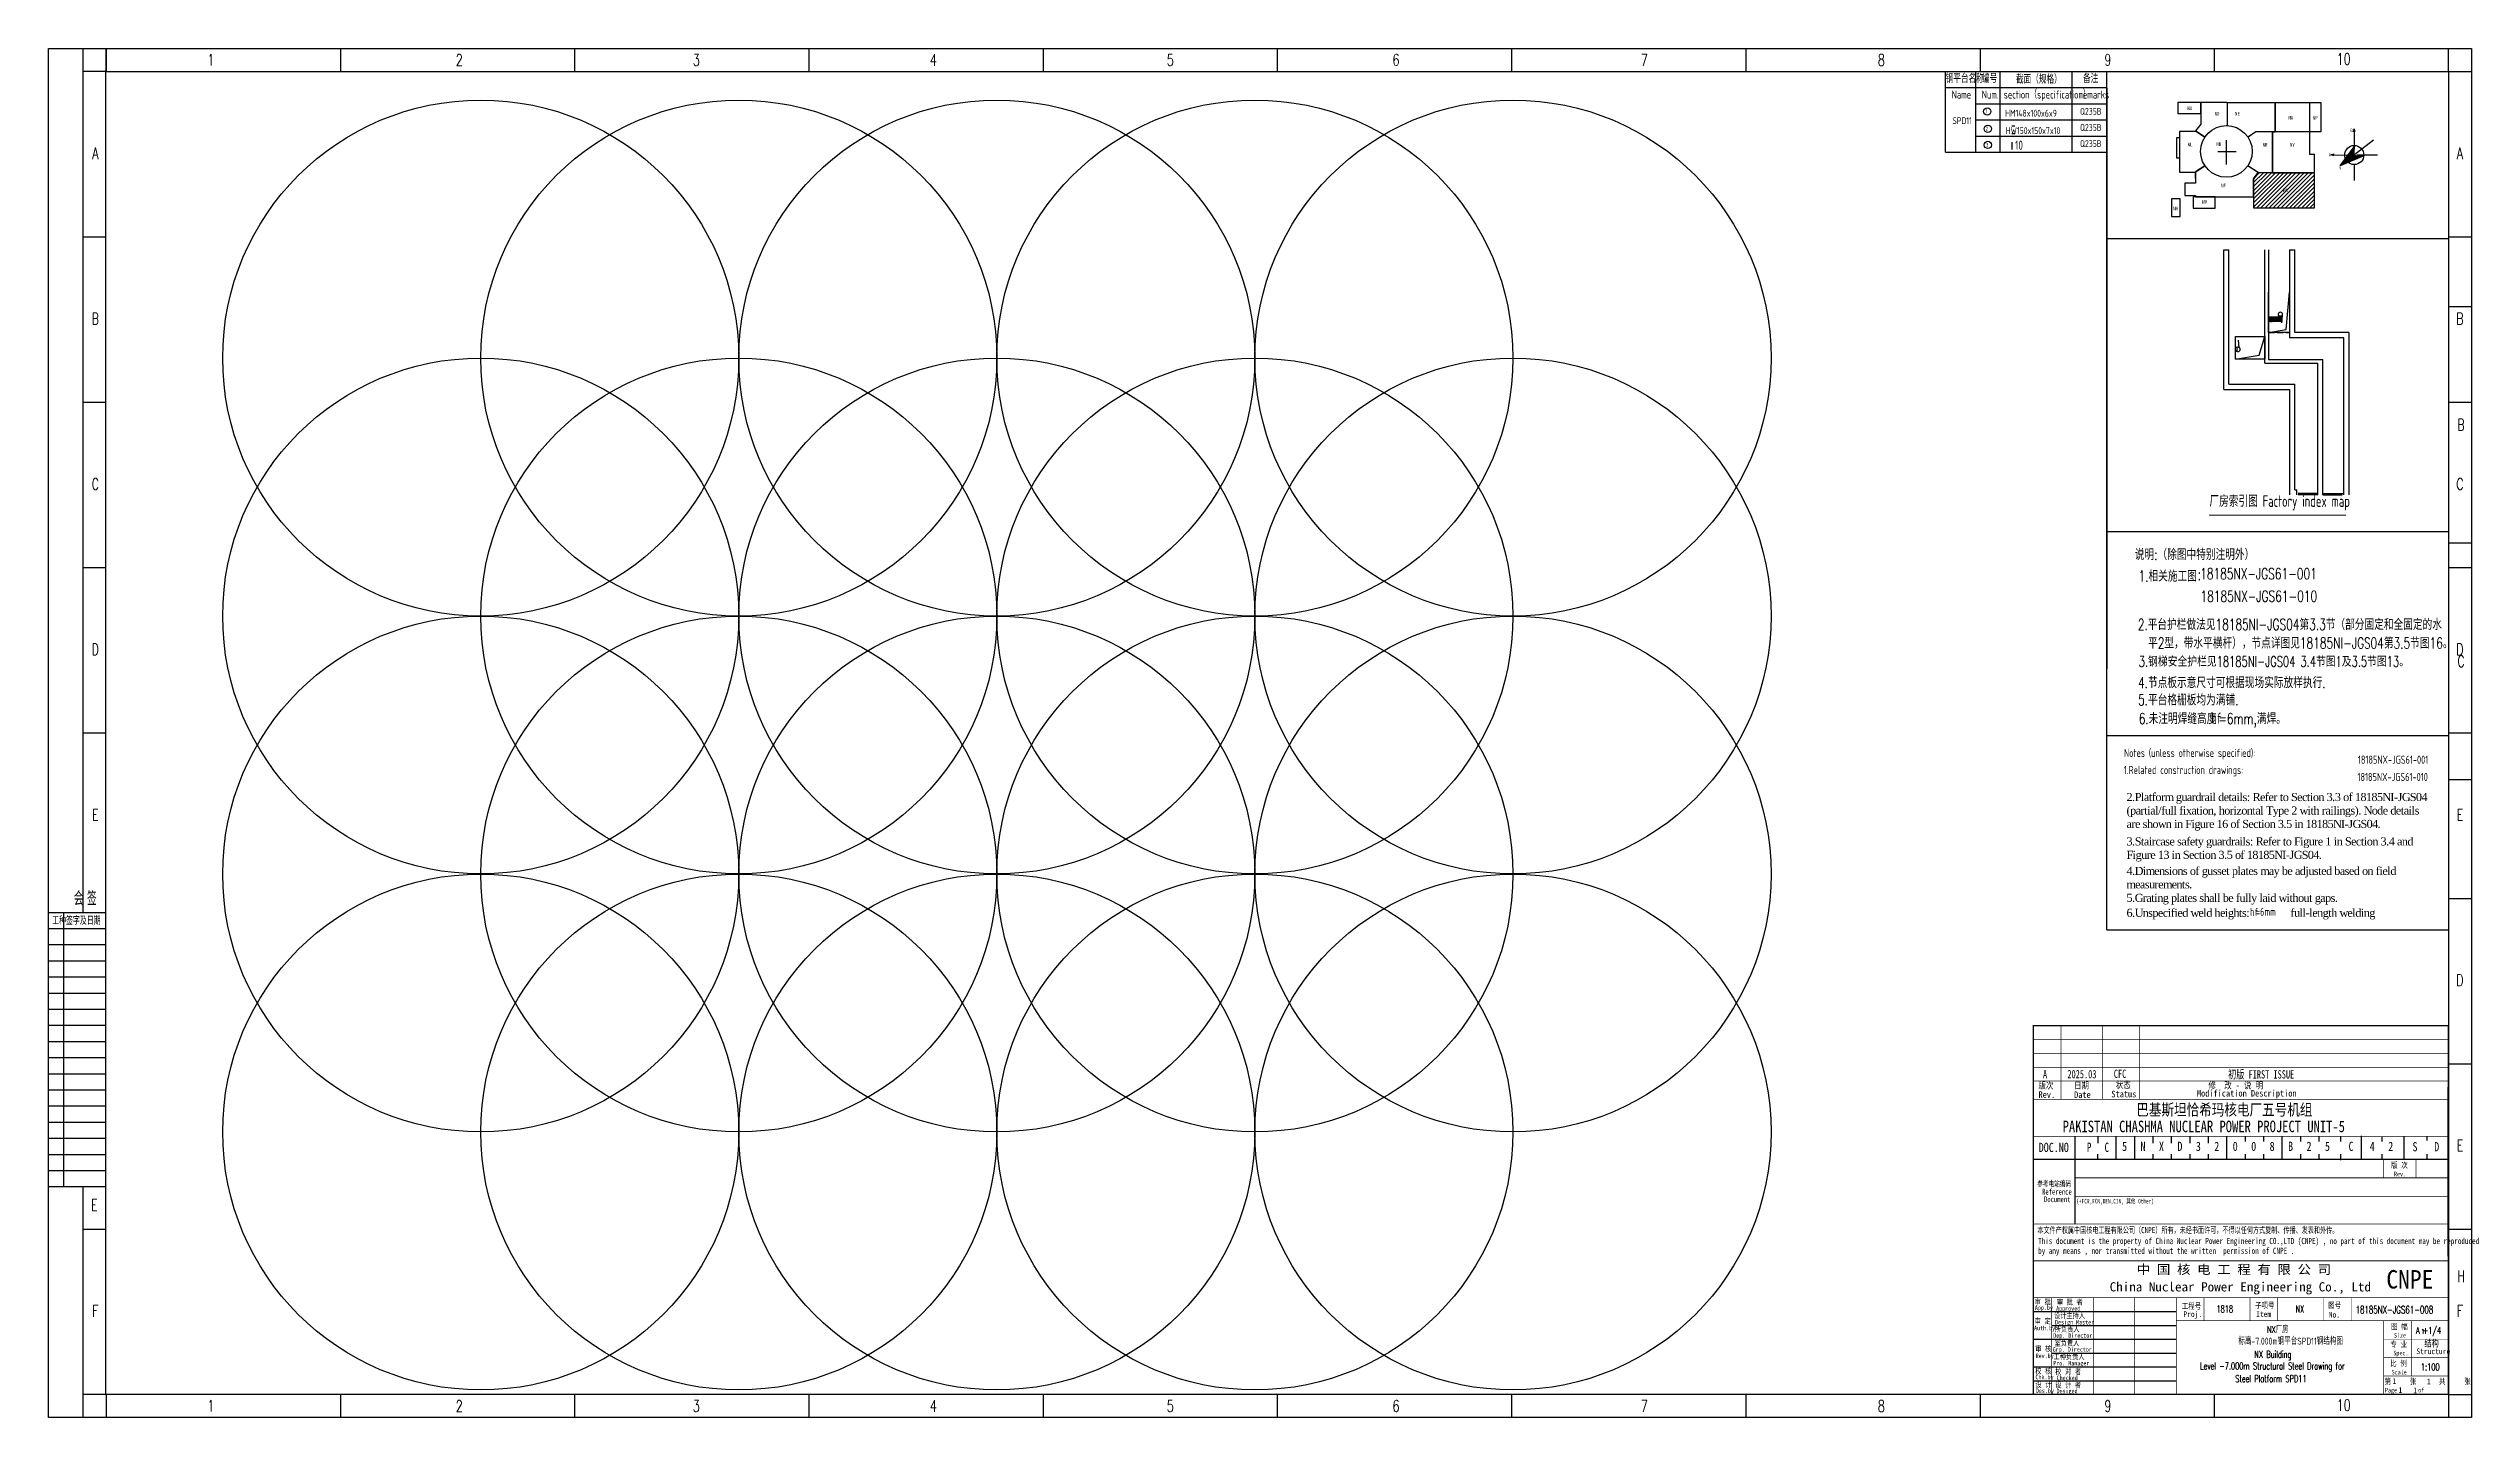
# Model space of a CAD drawing. Extents: x 8986 to 134227, y 7133 to 940687.
# Drawn here: x 16138 to 121239, y 225984 to 285384 of the extents above; entities that cross this region are included whole.
import ezdxf
from ezdxf.enums import TextEntityAlignment as Align

# ---------------------------------------------------------------- set-up
doc = ezdxf.new("R2010")
doc.units = 0
for name, pattern in [('ACAD_ISO02W100', [15, 12, -3]), ('CENTER', [2, 1.25, -0.25, 0.25, -0.25]), ('CONTINOUS', [0]), ('DASHED', [0.75, 0.5, -0.25])]:
    doc.linetypes.add(name, pattern=pattern)
doc.layers.get('0').update_dxf_attribs({"linetype": 'CONTINUOUS'})
for name, color, linetype in [('1', 1, 'CONTINUOUS'), ('C77(文本)', 3, 'CONTINUOUS'), ('DEN202303', 1, 'CONTINUOUS'), ('NUM', 7, 'CONTINUOUS'), ('PDIM', 3, 'CONTINUOUS'), ('PUB_TEXT', 7, 'CONTINUOUS'), ('TEXT', 7, 'CONTINUOUS'), ('TK', 7, 'CONTINUOUS'), ('下层墙体', 2, 'ACAD_ISO02W100'), ('图框', 4, 'CONTINOUS'), ('土建', 4, 'CONTINUOUS'), ('墙柱标注', 220, 'CONTINUOUS'), ('房间号', 7, 'CONTINUOUS'), ('指北针', 3, 'CONTINUOUS'), ('标注', 3, 'CONTINUOUS'), ('河北布置D3 DX条件-2020.11.16', 6, 'CONTINUOUS'), ('郑州布置', 3, 'CONTINUOUS')]:
    doc.layers.add(name, color=color, linetype=linetype)
doc.styles.add('0902', font='tssdeng.shx', dxfattribs={"width": 0.7, "bigfont": 'tssdchn.shx'})
doc.styles.add('1', font='ROMANS', dxfattribs={"width": 0.7, "bigfont": 'HZTXT'})
doc.styles.add('bine', font='binee.shx', dxfattribs={"width": 0.7, "bigfont": 'binec.shx'})
doc.styles.add('CHINESE-3', font='romand.shx', dxfattribs={"width": 0.8, "bigfont": 'ochinese.shx'})
doc.styles.add('HZ', font='TXT.shx', dxfattribs={"width": 0.7, "bigfont": 'hz.shx'})
doc.styles.add('RH', font='romans.shx', dxfattribs={"width": 0.7, "bigfont": 'hz.shx'})
doc.styles.add('ROMAND', font='romand.shx', dxfattribs={"width": 0.7, "bigfont": 'ochinese.shx'})
doc.styles.add('S1', font='tssdeng.shx', dxfattribs={"width": 0.7, "bigfont": 'tssdchn.shx'})
doc.styles.add('style name1', font='romans.shx', dxfattribs={"width": 0.7, "bigfont": 'hz.shx'})
doc.styles.add('TSSD_DIMENSION', font='tssdeng.shx', dxfattribs={"width": 0.7, "bigfont": 'Hztxt.shx'})
doc.styles.add('TSSD_Rein', font='Tssdeng.shx', dxfattribs={"width": 0.7, "bigfont": 'hztxt.shx'})
doc.styles.add('宋体', font='', dxfattribs={"width": 0.7})
doc.styles.add('汉字', font='STFANGSO.TTF', dxfattribs={"width": 0.8, "height": 4})
doc.styles.get('宋体').set_extended_font_data('SimSun')

msp = doc.modelspace()

# ---------------------------------------------------------------- texts
at = {"ltscale": 99, "style": 'TSSD_Rein', "width": 0.7}
for s, p in [('钢平台名称', (98431, 283891)), ('编号', (100008, 283891)), ('截面（规格）', (101479, 283860)), ('备注', (104388, 283891))]:
    msp.add_text(s, height=350, dxfattribs=at).set_placement(p)
at = {"style": '0902', "width": 0.7}
for s, p in [('1', (100240, 282743)), ('2', (100265, 281991)), ('3', (100286, 281288))]:
    msp.add_text(s, height=180, dxfattribs=at).set_placement(p, align=Align.TOP_RIGHT)
for s, p in [('HM148x100x6x9', (101011, 282424)), ('Q235B', (104258, 282506)), ('SPD11', (98722, 282101)), ('HW150x150x7x10', (101036, 281672)), ('Q235B', (104258, 281806)), ('Q235B', (104258, 281106))]:
    msp.add_text(s, height=300, dxfattribs=at).set_placement(p)
at = {"color": 0, "style": 'HZ', "width": 0.7}
for s, p in [('B', (120625, 268809)), ('C', (120625, 258547)), ('H', (120625, 231864))]:
    msp.add_text(s, height=500, dxfattribs=at).set_placement(p)
at = {"color": 4, "linetype": 'Continuous', "style": '宋体', "width": 0.8}
for s, p in [('巴基斯坦恰希玛核电厂五号机组', (106698, 239091)), ('PAKISTAN CHASHMA NUCLEAR POWER PROJECT UNIT-5', (103503, 238365))]:
    msp.add_text(s, height=500, dxfattribs=at).set_placement(p)
for s, p in [('5', (106081, 237431)), ('N', (106881, 237431)), ('X', (107681, 237431)), ('D', (108481, 237431)), ('3', (109281, 237431)), ('2', (110081, 237431)), ('0', (110881, 237431)), ('B', (113281, 237431)), ('2', (114081, 237431)), ('5', (114881, 237431)), ('C', (115906, 237431)), ('4', (116825, 237431)), ('2', (117625, 237431)), ('S', (118677, 237414)), ('D', (119621, 237414))]:
    msp.add_text(s, height=400, dxfattribs=at).set_placement(p, align=Align.BOTTOM_LEFT)
at = {"color": 2, "linetype": 'Continuous', "style": '宋体', "width": 0.8}
for s, p in [('0', (111681, 237431)), ('8', (112481, 237431))]:
    msp.add_text(s, height=400, dxfattribs=at).set_placement(p, align=Align.BOTTOM_LEFT)
at = {"color": 4, "linetype": 'Continuous', "char_height": 400, "attachment_point": 5, "style": '宋体'}
for s, width, insert in [('P', 577.48, (104652, 237712)), ('C', 676.01, (105418, 237705))]:
    msp.add_mtext_dynamic_manual_height_columns(s, width=width, gutter_width=100, heights=[0], dxfattribs=dict(at, insert=insert))
at = {"layer": '1', "color": 4}
for s, height, style, width, p in [('A', 360, '宋体', 0.7, (102650, 240696)), ('2025.03', 360, '宋体', 0.7, (103710, 240705)), ('CFC', 360, '宋体', 0.7, (105724, 240718)), ('初版 FIRST ISSUE', 360, '宋体', 0.7, (110682, 240693)), ('版次', 288, '汉字', 0.8, (102457, 240250)), ('Rev.', 288, '汉字', 0.8, (102457, 239853)), ('Date', 288, '汉字', 0.8, (104001, 239847)), ('日期 ', 288, '汉字', 0.8, (104001, 240250)), ('Status', 288, '汉字', 0.8, (105618, 239875)), ('状态', 288, '汉字', 0.8, (105810, 240271)), ('Modification Description', 288, '汉字', 0.8, (109326, 239912)), ('修  改 - 说 明', 288, '汉字', 0.8, (109827, 240255)), ('DOC.NO', 400, '宋体', 0.8, (102466, 237505)), ('版 次', 250, '汉字', 0.8, (117751, 236811)), ('Rev.', 200, '汉字', 0.8, (117876, 236451)), ('App.by', 200, '汉字', 0.8, (102298, 230652)), ('审 定', 240, '汉字', 0.8, (102292, 230056)), ('审 批', 240, '汉字', 0.8, (102296, 230886)), ('设计主持人', 240, '汉字', 0.8, (103130, 230288)), ('Design Master', 200, '汉字', 0.8, (103174, 230020)), ('Approved', 200, '汉字', 0.8, (103221, 230618)), ('审 批 者', 240, '汉字', 0.8, (103253, 230877)), ('Proj.', 250, '汉字', 0.8, (108741, 230345)), ('Item', 250, '汉字', 0.8, (111898, 230348)), ('No.', 250, '汉字', 0.8, (115046, 230320)), ('Auth.by', 200, '汉字', 0.8, (102264, 229768)), ('审 核', 240, '汉字', 0.8, (102315, 228850)), ('Dep. Director', 200, '汉字', 0.8, (103093, 229444)), ('室负责人', 240, '汉字', 0.8, (103152, 229098)), ('所负责人', 240, '汉字', 0.8, (103162, 229701)), ('专 业', 250, '汉字', 0.8, (117723, 229042)), ('图 幅', 250, '汉字', 0.8, (117751, 229811)), ('Size', 200, '汉字', 0.8, (117876, 229451)), ('校 核', 240, '汉字', 0.8, (102316, 227887)), ('Rev.by', 200, '汉字', 0.8, (102332, 228562)), ('Grp. Director', 200, '汉字', 0.8, (103074, 228842)), ('Pro. Manager', 200, '汉字', 0.8, (103094, 228243)), ('工种负责人', 240, '汉字', 0.8, (103108, 228508)), ('校 对 者', 240, '汉字', 0.8, (103184, 227863)), ('比 例', 250, '汉字', 0.8, (117710, 228213)), ('Spec.', 200, '汉字', 0.8, (117849, 228682)), ('Structure', 250, '汉字', 0.8, (118846, 228734)), ('Chk.by', 200, '汉字', 0.8, (102325, 227642)), ('设 计', 240, '汉字', 0.8, (102324, 227293)), ('Des.by', 200, '汉字', 0.8, (102340, 227048)), ('设 计 者', 240, '汉字', 0.8, (103184, 227278)), ('Desiged', 200, '汉字', 0.8, (103237, 227036)), ('Checked', 200, '汉字', 0.8, (103241, 227606)), ('第     张      共     张', 250, '汉字', 0.8, (117470, 227428)), ('Page       of  ', 200, '汉字', 0.8, (117486, 227073)), ('Scale', 200, '汉字', 0.8, (117778, 227853)), ('1', 250, '汉字', 0.8, (117810, 227439)), ('1', 250, '汉字', 0.8, (118071, 227050)), ('1', 250, '汉字', 0.8, (118708, 227040)), ('1', 250, '汉字', 0.8, (119305, 227424))]:
    msp.add_text(s, height=height, dxfattribs=dict(at, style=style, width=width)).set_placement(p)
at = {"layer": '1', "color": 4, "ltscale": 0.8}
for s, height, style, width, p in [('参考电站编码', 250, '宋体', 0.7, (102401, 236005)), ('Reference', 250, '宋体', 0.7, (102612, 235659)), ('Document', 250, '宋体', 0.7, (102696, 235329)), ('(+FCR,FCN,DEN,CIN, 其他 Other)', 200, '宋体', 0.7, (104098, 235273)), ('本文件产权属中国核电工程有限公司（CNPE）所有，未经书面许可，不得以任何方式复制、传播、发表和外传。', 270, '宋体', 0.7, (102408, 233984)), ('This document is the property of China Nuclear Power Engineering CO.,LTD (CNPE) , no part of this document may be reproduced ', 270, '宋体', 0.7, (102440, 233510)), ('by any means , nor transmitted without the written  permission of CNPE .', 270, '宋体', 0.7, (102440, 233086)), ('工程号', 250, '汉字', 0.8, (108673, 230696)), ('子项号', 250, '汉字', 0.8, (111853, 230728)), ('图号', 250, '汉字', 0.8, (115024, 230735))]:
    msp.add_text(s, height=height, dxfattribs=dict(at, style=style, width=width)).set_placement(p)
at = {"layer": '1', "color": 4, "style": '宋体'}
for s, width, p, p2 in [('中 国 核 电 工 程 有 限 公 司', 1.015354, (106723, 232210), (115146, 232210)), ('China Nuclear Power Engineering Co., Ltd', 0.990448, (105544, 231456), (116876, 231456))]:
    msp.add_text(s, height=400, dxfattribs=dict(at, width=width)).set_placement(p, p2, align=Align.FIT)
at = {"layer": 'C77(文本)', "style": 'TSSD_Rein', "width": 0.7}
for s, p in [('Name', (98690, 283209)), ('Num.', (99996, 283209)), ('section（specification）', (100951, 283209)), ('remarks', (104225, 283209)), (' Notes (unless otherwise specified):   ', (105996, 254646)), ('18185NX-JGS61-001', (116309, 254351)), ('1.Related construction drawings:  ', (106159, 253906)), ('18185NX-JGS61-010', (116292, 253602)), ('h%%142f', (111634, 247746)), ('=6mm', (111890, 247754, 0))]:
    msp.add_text(s, height=350, dxfattribs=at).set_placement(p)
at = {"layer": 'C77(文本)', "color": 7, "linetype": 'Continuous'}
for s, height, style, width, p in [('10', 400, 'S1', 0.75, (101443, 280986)), ('说明:（除图中特别注明外）', 480, '1', 0.7, (106631, 263191)), ('1.相关施工图：', 480, '1', 0.7, (106794, 262253)), ('18185NX-JGS61-001', 480, '1', 0.7, (109470, 262354)), ('18185NX-JGS61-010', 480, '1', 0.7, (109485, 261376)), ('2.平台护栏做法见18185NI-JGS04第3.3节（部分固定和全固定的水', 480, '1', 0.7, (106760, 260152)), ('平2型，带水平横杆），节点详图见18185NI-JGS04第3.5节图16。', 480, '1', 0.7, (107208, 259348)), ('3.钢梯安全护栏见18185NI-JGS04 3.4节图1及3.5节图13。', 450, '1', 0.7, (106803, 258561, 0)), ('4.节点板示意尺寸可根据现场实际放样执行.', 480, '1', 0.7, (106773, 257631)), ('5.平台格栅板均为满铺.', 480, '1', 0.7, (106773, 256880)), ('6.未注明焊缝高度', 480, '1', 0.7, (106802, 256069, 0)), ('=6mm,满焊。', 480, '1', 0.7, (110257, 256070, 0))]:
    msp.add_text(s, height=height, dxfattribs=dict(at, style=style, width=width)).set_placement(p)
at = {"layer": 'C77(文本)', "color": 4, "style": 'S1', "width": 0.7}
msp.add_text('厂房索引图 Factory index map', height=498.75, dxfattribs=at).set_placement((109872, 265345, 0), align=Align.BOTTOM_LEFT)
at = {"layer": 'C77(文本)', "char_height": 350, "attachment_point": 1, "style": 'TSSD_Rein'}
for s, width, insert in [('{\\fTimes New Roman|b0|i0|c0|p18;\\W1;\\T0.9;2.Platform guardrail details: Refer to Section 3.3 of 18185NI-JGS04 (partial/full fixation, horizontal Type 2 with railings). Node details are shown in Figure 16 of Section 3.5 in 18185NI-JGS04.}', 13014.8, (106274, 253081)), ('\\pt1050;{\\fTimes New Roman|b0|i0|c0|p18;\\W1;\\T0.9;3.Staircase safety guardrails: Refer to Figure 1 in Section 3.4 and Figure 13 in Section 3.5 of 18185NI-JGS04.  }', 13014.8, (106274, 251156)), ('\\pt1050;{\\fTimes New Roman|b0|i0|c0|p18;\\W1;\\T0.9;4.Dimensions of gusset plates may be adjusted based on field measurements.}', 13014.8, (106274, 249876)), ('\\pt1050;{\\fTimes New Roman|b0|i0|c0|p18;\\W1;\\T0.9;6.Unspecified weld heights:               full-length welding   }', 13490.1, (106274, 248059)), ('\\pt1050;{\\fTimes New Roman|b0|i0|c0|p18;\\W1;\\T0.9;5.Grating plates shall be fully laid without gaps.  }', 13014.8, (106274, 248707))]:
    msp.add_mtext_dynamic_manual_height_columns(s, width=width, gutter_width=5000, heights=[0], dxfattribs=dict(at, insert=insert))
at = {"layer": 'PUB_TEXT', "color": 4, "style": '宋体', "width": 0.891618}
msp.add_text('CNPE', height=800, dxfattribs=at).set_placement((117545, 231582), (119586, 231582), align=Align.FIT)
at = {"layer": 'TEXT', "style": 'TSSD_Rein', "width": 0.7}
msp.add_text('h%%142f', height=480, dxfattribs=at).set_placement((109954, 256090))
at = {"layer": 'TK', "color": 4}
for s, style, width, p in [('1818', 'ROMAND', 0.7, (110175, 230546)), ('NX', 'ROMAND', 0.7, (113605, 230546)), ('结构', 'CHINESE-3', 0.8, (119195, 229027))]:
    msp.add_text(s, height=300, dxfattribs=dict(at, style=style, width=width)).set_placement(p)
at = {"layer": 'TK', "color": 3, "style": 'TSSD_Rein', "width": 0.7}
msp.add_text('标高-7.000m钢平台SPD11钢结构图', height=300, dxfattribs=at).set_placement((111128, 229149))
at = {"layer": 'TK', "color": 2, "style": 'RH', "width": 0.7}
for s, p in [('NX厂房', (112373, 229653)), ('Level -7.000m Structural Steel Drawing for', (109465, 228072)), ('NX Building', (111815, 228573)), (' Steel Platform SPD11', (110845, 227517))]:
    msp.add_text(s, height=300, dxfattribs=at).set_placement(p)
at = {"layer": 'TK', "color": 0, "style": 'ROMAND', "width": 0.7}
for s, height, p in [('A +1/4', 300, (118822, 229612)), ('1', 200, (119058, 229612))]:
    msp.add_text(s, height=height, dxfattribs=at).set_placement(p)
at = {"layer": 'TK', "style": 'ROMAND', "width": 0.7}
msp.add_text('1:100', height=300, dxfattribs=at).set_placement((119046, 228031))
at = {"layer": '标注', "color": 4, "ltscale": 0.001, "style": 'ROMAND', "width": 0.7}
msp.add_text('18185NX-JGS61-008', height=320, dxfattribs=at).set_placement((116210, 230504))
at = {"layer": '河北布置D3 DX条件-2020.11.16', "color": 4, "style": 'style name1', "width": 0.7}
msp.add_text('-7.000', height=42, dxfattribs=at).set_placement((112633, 273615))

# ---------------------------------------------------------------- blocks, each defined once
blk = doc.blocks.new('*U5')
at = {"layer": '图框'}
blk.add_line((0, 500), (0, -500), dxfattribs=at)
blk = doc.blocks.new('*U6')
at = {"color": 0, "linetype": 'ByBlock', "lineweight": -2, "transparency": 16777216}
for p in [(0, 0), (10160, 0), (20320, 0), (30480, 0), (40640, 0), (50800, 0), (60960, 0), (71120, 0), (81280, 0), (91440, 0)]:
    blk.add_blockref('*U5', p, dxfattribs=at)
blk = doc.blocks.new('*U7')
at = {"layer": '图框'}
blk.add_line((0, 500), (0, -500), dxfattribs=at)
blk = doc.blocks.new('*U8')
at = {"color": 0, "linetype": 'ByBlock', "lineweight": -2, "transparency": 16777216}
for p in [(0, 0), (10160, 0), (20320, 0), (30480, 0), (40640, 0), (50800, 0), (60960, 0), (71120, 0), (81280, 0), (91440, 0)]:
    blk.add_blockref('*U7', p, dxfattribs=at)
blk = doc.blocks.new('会签')
at = {"color": 0}
for p, q in [((3629.7, -1305.7), (3604.7, -1305.7)), ((3629.7, -1312.7), (3604.7, -1312.7)), ((3611.4, -1424.7), (3611.4, -1305.7)), ((3629.7, -1319.7), (3604.7, -1319.7)), ((3629.7, -1326.7), (3604.7, -1326.7)), ((3629.7, -1333.7), (3604.7, -1333.7)), ((3629.7, -1340.7), (3604.7, -1340.7)), ((3629.7, -1347.7), (3604.7, -1347.7)), ((3629.7, -1354.7), (3604.7, -1354.7)), ((3629.7, -1361.7), (3604.7, -1361.7)), ((3629.7, -1368.7), (3604.7, -1368.7)), ((3629.7, -1375.7), (3604.7, -1375.7)), ((3629.7, -1382.7), (3604.7, -1382.7)), ((3629.7, -1389.7), (3604.7, -1389.7)), ((3629.7, -1396.7), (3604.7, -1396.7)), ((3629.7, -1403.7), (3604.7, -1403.7)), ((3629.7, -1410.7), (3604.7, -1410.7)), ((3629.7, -1417.7), (3604.7, -1417.7)), ((3629.7, -1424.7), (3604.7, -1424.7))]:
    blk.add_line(p, q, dxfattribs=at)
at = {"color": 0, "style": 'bine', "width": 0.7}
for s, height, p in [('会 签  ', 6, (3622.2, -1302.5)), ('工种签字及日期', 3.3, (3616.8, -1310.9))]:
    blk.add_text(s, height=height, dxfattribs=at).set_placement(p, align=Align.CENTER)
blk = doc.blocks.new('A$C68531DCE')
at = {"layer": '1', "color": 7}
blk.add_line((104072, 12392), (104072, 12392), dxfattribs=at)
blk.add_line((104072, 12392), (104072, 12392), dxfattribs=at)
blk.add_line((104072, 12392), (104072, 12392), dxfattribs=at)
blk.add_line((104072, 12392), (104072, 12392), dxfattribs=at)
at = {"layer": '图框'}
for p, q in [((1, 59400), (105101, 59400)), ((1, 0), (1, 59400)), ((1501, 21900), (1501, 59400)), ((2501, 58400), (2501, 59400)), ((104101, 58400), (104101, 59400)), ((105101, 59400), (105101, 0)), ((2501, 58400), (1501, 58400)), ((104101, 58400), (105101, 58400)), ((1501, 51225), (2501, 51225)), ((104101, 51225), (105101, 51225)), ((1501, 44050), (2501, 44050)), ((104101, 44050), (105101, 44050)), ((1501, 36875), (2501, 36875)), ((104101, 36875), (105101, 36875)), ((1501, 29700), (2501, 29700)), ((104101, 29700), (104101, 1000)), ((104101, 29700), (104101, 1000)), ((104101, 29700), (104101, 1000)), ((104101, 29700), (104101, 1000)), ((104101, 29700), (105101, 29700)), ((104101, 22525), (105101, 22525)), ((104101, 15350), (105101, 15350)), ((1501, 0), (1501, 10003)), ((1501, 8175), (2501, 8175)), ((104101, 8175), (105101, 8175)), ((105101, 0), (1, 0)), ((2501, 1000), (1501, 1000)), ((104101, 1000), (104101, 0)), ((104101, 1000), (105101, 1000))]:
    blk.add_line(p, q, dxfattribs=at)
at = {"layer": '图框', "color": 1}
for p, q in [((2493, 1001), (2493, 58401)), ((2501, 58400), (104101, 58400)), ((104101, 58400), (104101, 1000)), ((104101, 1000), (2501, 1000))]:
    blk.add_line(p, q, dxfattribs=at)
at = {"linetype": 'Continuous'}
for name, p in [('*U8', (2501, 58900)), ('*U6', (2501, 500))]:
    blk.add_blockref(name, p, dxfattribs=at)
at = {"color": 0, "xscale": 100, "yscale": 100, "zscale": 100}
blk.add_blockref('会签', (-360469, 152473), dxfattribs=at)
at = {"layer": '图框', "style": 'HZ', "width": 0.7}
for s, p in [('1', (7049, 58656)), ('2', (17819, 58650)), ('3', (28100, 58650)), ('4', (38380, 58650)), ('5', (48660, 58650)), ('6', (58450, 58654)), ('7', (69221, 58650)), ('8', (79502, 58650)), ('9', (89329, 58655)), ('10', (99556, 58689)), ('A', (2034, 54601)), ('A', (104597, 54601)), ('B', (2034, 47426)), ('B', (104597, 47426)), ('C', (2034, 40251)), ('C', (104597, 40251)), ('D', (2034, 33076)), ('D', (104597, 33076)), ('E', (2034, 25901)), ('E', (104597, 25901)), ('D', (104597, 18726)), ('E', (104597, 11551)), ('E', (1989, 8968)), ('F', (2034, 4376)), ('F', (104597, 4376)), ('1', (7049, 256)), ('2', (17819, 250)), ('3', (28100, 250)), ('4', (38380, 250)), ('5', (48660, 250)), ('6', (58450, 254)), ('7', (69221, 250)), ('8', (79502, 250)), ('9', (89329, 255)), ('10', (99556, 289))]:
    blk.add_text(s, height=500, dxfattribs=at).set_placement(p, align=Align.CENTER)
blk = doc.blocks.new('B202491810562')
at = {"layer": '房间号', "linetype": 'ByBlock', "ltscale": 1000}
h = blk.add_hatch(dxfattribs=at)
h.set_pattern_fill('ANSI31', color=256, scale=1000)
h.set_pattern_definition([(45, (-159094.41, 72680.96), (-88.38835, 88.38835), [])])
h.paths.add_polyline_path([(6193, 1904), (4379, 1904), (3769, 1904), (3554, 1644), (3554, 384), (6193, 384)])
h.paths.add_polyline_path([(4825, 1024), (5119, 1024), (5119, 1264), (4825, 1264)], flags=24)
at = {"linetype": 'CENTER', "ltscale": 1500}
for p, q in [((2379, 2258), (2379, 3311)), ((2014, 2828), (2809, 2828))]:
    blk.add_line(p, q, dxfattribs=at)
at = {"layer": '土建', "color": 1, "linetype": 'ByBlock'}
for p, q in [((270, 4948), (270, 4468)), ((1267, 4948), (270, 4948)), ((270, 4468), (1267, 4468)), ((1267, 4468), (1267, 4948)), ((2399, 4948), (1271, 4948)), ((1271, 4948), (1271, 4003)), ((2399, 4948), (4487, 4948)), ((2425, 3946), (2425, 4948)), ((4487, 4948), (4487, 3676)), ((4487, 4785), (4487, 4876)), ((4487, 4696), (4487, 4725)), ((4487, 3879), (4487, 4648)), ((4491, 4948), (5977, 4948)), ((4491, 3676), (4491, 4948)), ((5977, 4948), (5977, 3676)), ((5977, 4948), (6473, 4948)), ((5977, 4948), (5977, 3676)), ((6473, 4948), (6473, 3676)), ((351, 3424), (211, 3424)), ((211, 3424), (211, 2542)), ((1073, 3692), (351, 3692)), ((351, 3692), (351, 1932)), ((1447, 3450), (1040, 3719)), ((1271, 4003), (1041, 3719)), ((1041, 3719), (1446, 3449)), ((1446, 3449), (1073, 3692)), ((3653, 3676), (3311, 3449)), ((3642, 3669), (3311, 3450)), ((3654, 3672), (3316, 3448)), ((4487, 3676), (3653, 3676)), ((4375, 3672), (3654, 3672)), ((4375, 1908), (4375, 3672)), ((4375, 3672), (4375, 1908)), ((5977, 3672), (4379, 3672)), ((4379, 3672), (4379, 1908)), ((4523, 3672), (4407, 3672)), ((4415, 3676), (4487, 3676)), ((4487, 3676), (4487, 3819)), ((5977, 3676), (4491, 3676)), ((6473, 3676), (5977, 3676)), ((5977, 3672), (5977, 2714)), ((211, 2542), (351, 2542)), ((1025, 1932), (1442, 2208)), ((1448, 2206), (1045, 1939)), ((3763, 1907), (3311, 2208)), ((3763, 1907), (3311, 2207)), ((3316, 2208), (3769, 1908)), ((4375, 2924), (4375, 1908)), ((5977, 2714), (6193, 2714)), ((6193, 1908), (6193, 2714)), ((351, 1932), (1025, 1932)), ((1043, 1444), (577, 1444)), ((577, 1444), (577, 916)), ((1045, 1939), (1043, 1444)), ((1045, 1668), (1045, 1939)), ((3550, 1645), (3763, 1907)), ((3550, 856), (3550, 1645)), ((3769, 1904), (3554, 1644)), ((3554, 1644), (3554, 384)), ((3769, 1908), (4375, 1908)), ((4375, 1904), (3769, 1904)), ((4375, 1904), (4379, 1904)), ((4379, 1908), (6193, 1908)), ((4379, 1904), (6193, 1904)), ((6193, 384), (6193, 1904)), ((376, 764), (0, 764)), ((0, 764), (0, 0)), ((0, 0), (376, 0)), ((376, 0), (376, 764)), ((577, 916), (1041, 916)), ((942, 852), (942, 372)), ((1897, 852), (942, 852)), ((942, 372), (1897, 372)), ((1041, 916), (1041, 856)), ((1041, 856), (3550, 856)), ((1897, 372), (1897, 852)), ((1897, 372), (1897, 852)), ((3554, 384), (6193, 384))]:
    blk.add_line(p, q, dxfattribs=at)
at = {"layer": '土建', "color": 3, "linetype": 'ByBlock'}
for p, q in [((8759, 3310), (7315, 2205)), ((7924, 3717), (7924, 2907)), ((6998, 2673), (7924, 2672)), ((7924, 2259), (7924, 1570)), ((8939, 2672), (8042, 2672))]:
    blk.add_line(p, q, dxfattribs=at)
blk.add_lwpolyline([(8336, 2632), (7315, 2205), (7968, 3083)], dxfattribs=at)
at = {"layer": '土建', "color": 1, "linetype": 'ByBlock'}
blk.add_circle((2379, 2828), 1119, dxfattribs=at)
at = {"layer": '土建', "color": 3, "linetype": 'ByBlock'}
blk.add_circle((7924, 2672), 414, dxfattribs=at)
blk.add_point((7690, 2656), dxfattribs=at)
blk.add_point((7690, 2656), dxfattribs=at)
for points in [[(7968, 3083), (7315, 2205), (7925, 2672)], [(7925, 2672), (8336, 2632), (7315, 2205)]]:
    blk.add_solid(points, dxfattribs=at)
at = {"layer": '指北针'}
for p, q in [((7888, 3681), (7924, 3813)), ((7961, 3681), (7924, 3813)), ((7049, 2709), (6917, 2673)), ((7049, 2636), (6917, 2673))]:
    blk.add_line(p, q, dxfattribs=at)
for points in [[(7924, 3717), (7888, 3681), (7924, 3813)], [(7961, 3681), (7924, 3813), (7924, 3717)], [(7013, 2673), (7049, 2709), (6917, 2673)], [(7049, 2636), (6917, 2673), (7013, 2673)]]:
    blk.add_solid(points, dxfattribs=at)
at = {"color": 0, "linetype": 'ByBlock', "width": 0.8}
for s, p in [('NU', (691, 4623)), ('ND', (1867, 4382)), ('NE', (2752, 4382)), ('NA', (5068, 4203)), ('NP', (6129, 4203)), ('NL', (696, 3042)), ('NB', (1944, 3068)), ('NR', (3952, 3032)), ('NY', (5137, 3032)), ('NF', (2150, 1263)), ('NX', (4841, 1064)), ('NH', (68, 267)), ('NV', (1328, 554))]:
    blk.add_text(s, height=160, dxfattribs=at).set_placement(p)
at = {"layer": '指北针', "style": 'TSSD_DIMENSION', "width": 0.7}
for s, p in [('B', (7753, 3668)), ('A', (6814, 2607)), ('N', (7244, 2033))]:
    blk.add_text(s, height=150, dxfattribs=at).set_placement(p)

# ---------------------------------------------------------------- hatches: boundary and pattern name
at = {"layer": '河北布置D3 DX条件-2020.11.16'}
h = msp.add_hatch(dxfattribs=at)
h.set_pattern_fill('ANSI37', color=4, scale=14, style=0)
h.set_pattern_definition([(45, (68097.69, 733516.123), (-31.4308964, 31.4308964), []), (135, (68097.69, 733516.123), (-31.4308964, -31.4308964), [])])
h.paths.add_polyline_path([(113026, 273727), (112438, 273727), (112438, 273707), (112494, 273707), (112494, 273549), (112438, 273549), (112438, 273531), (113026, 273531)])
h.paths.add_polyline_path([(112494, 273707), (112438, 273707), (112438, 273571), (112494, 273571)], flags=17)
h.paths.add_polyline_path([(112494, 273571), (112438, 273571), (112438, 273549), (112494, 273549)], flags=17)
h.paths.add_polyline_path([(112628, 273605), (112802, 273605), (112802, 273668), (112628, 273668)], flags=24)

# ---------------------------------------------------------------- linework, layer by layer
at = {"color": 1}
for p, q in [((105425, 247138), (105425, 284384)), ((105425, 277139), (120239, 277139)), ((105425, 264421), (120239, 264421)), ((105425, 255578), (120239, 255578)), ((105425, 247138), (120239, 247138))]:
    msp.add_line(p, q, dxfattribs=at)
for p, q in [((101430, 282017), (101293, 282017)), ((101293, 281693), (101430, 281693)), ((101293, 281317), (101293, 280993))]:
    msp.add_line(p, q)
at = {"color": 4, "linetype": 'Continuous'}
msp.add_line((104031, 238184), (104031, 234384), dxfattribs=at)
at = {"color": 4}
msp.add_line((105031, 238184), (105031, 237884), dxfattribs=at)
at = {"flags": 128}
for points in [[(120239, 274191), (121239, 274191)], [(120239, 263929), (121239, 263929)], [(120239, 253666), (121239, 253666)]]:
    msp.add_lwpolyline(points, dxfattribs=at)
for centre, radius in [((34888, 271953), 11193), ((46081, 271953), 11193), ((57274, 271953), 11193), ((68468, 271953), 11193), ((79661, 271953), 11193), ((100234, 282650), 158), ((100259, 281897), 158), ((100259, 281197), 158), ((34888, 260760), 11193), ((46081, 260760), 11193), ((57274, 260760), 11193), ((68468, 260760), 11193), ((79661, 260760), 11193), ((34888, 249566), 11193), ((46081, 249566), 11193), ((57274, 249566), 11193), ((68468, 249566), 11193), ((79661, 249566), 11193), ((34888, 238373), 11193), ((46081, 238373), 11193), ((57274, 238373), 11193), ((68468, 238373), 11193), ((79661, 238373), 11193)]:
    msp.add_circle(centre, radius)
at = {"layer": '1', "color": 4}
for p, q in [((120199, 240320), (120199, 240320)), ((120199, 240320), (120199, 240320)), ((120199, 240320), (120199, 240320)), ((120199, 240320), (120199, 240320)), ((120199, 240320), (120199, 240320)), ((120199, 240320), (120199, 240320)), ((120199, 240320), (120199, 240320)), ((120199, 240320), (120199, 240320)), ((120231, 232989), (120231, 240320)), ((120231, 232989), (120231, 240320)), ((120202, 238808), (120202, 238808)), ((120202, 238808), (120202, 238808)), ((120202, 238808), (120202, 238808)), ((120202, 238808), (120202, 238808)), ((105031, 238084), (105031, 238084)), ((105831, 237184), (105831, 238184)), ((106631, 237184), (106631, 238184)), ((107431, 237884), (107431, 238184)), ((108231, 237884), (108231, 238184)), ((109031, 237884), (109031, 238184)), ((109831, 237884), (109831, 238184)), ((110631, 237184), (110631, 238184)), ((111431, 237955), (111431, 238184)), ((112231, 237955), (112231, 238184)), ((113031, 237184), (113031, 238184)), ((113831, 237955), (113831, 238184)), ((114631, 237955), (114631, 238184)), ((115568, 237955), (115568, 238184)), ((116468, 237205), (116468, 238205)), ((117368, 237955), (117368, 238155)), ((118318, 237184), (118318, 238184)), ((119318, 238005), (119318, 238194)), ((120231, 237184), (102231, 237184)), ((105031, 237184), (105031, 237405)), ((107431, 237184), (107431, 237405)), ((108231, 237184), (108231, 237405)), ((109031, 237184), (109031, 237405)), ((109831, 237184), (109831, 237405)), ((111431, 237184), (111431, 237405)), ((112231, 237184), (112231, 237405)), ((113831, 237184), (113831, 237405)), ((114631, 237184), (114631, 237405)), ((115568, 237155), (115568, 237405)), ((117368, 237205), (117368, 237405)), ((119318, 237205), (119318, 237405)), ((102231, 230584), (108431, 230584)), ((102231, 229384), (108431, 229384)), ((103031, 229984), (108431, 229984)), ((102231, 228184), (108431, 228184)), ((103031, 228784), (108431, 228784)), ((102231, 227584), (108431, 227584)), ((120231, 226984), (102231, 226984)), ((120231, 226984), (102231, 226984)), ((120231, 226984), (102231, 226984)), ((120231, 226984), (102231, 226984)), ((120231, 226984), (102231, 226984)), ((120231, 226984), (102231, 226984))]:
    msp.add_line(p, q, dxfattribs=at)
at = {"layer": '1', "color": 4, "ltscale": 0.8}
msp.add_line((102231, 236573), (102231, 230423), dxfattribs=at)
at = {"layer": '1', "color": 4, "const_width": 50}
for points in [[(102231, 226984), (120231, 226984), (120231, 242984), (102231, 242984)], [(102231, 232784), (120231, 232784), (120231, 226984), (102231, 226984)]]:
    msp.add_lwpolyline(points, close=True, dxfattribs=at)
at = {"layer": '1', "color": 4}
for points, const_width in [([(103431, 242984), (103431, 239784)], 30), ([(105231, 242984), (105231, 239784)], 30), ([(106831, 242984), (106831, 239784)], 30), ([(102231, 242384), (120231, 242384)], 30), ([(102231, 241784), (120231, 241784)], 30), ([(102231, 241184), (120231, 241184)], 30), ([(102231, 240584), (120231, 240584)], 30), ([(102231, 239784), (120231, 239784)], 30), ([(102231, 238184), (120231, 238184)], 30), ([(104031, 238184), (104031, 234384)], 30), ([(102231, 237184), (120231, 237184)], 30), ([(117431, 237184), (117431, 236384)], 30), ([(118831, 237184), (118831, 236384)], 30), ([(104031, 236384), (120231, 236384)], 30), ([(104031, 235584), (120231, 235584)], 30), ([(102231, 234384), (120231, 234384)], 30), ([(102231, 231184), (120231, 231184)], 30), ([(103031, 231184), (103031, 226984)], 30), ([(103031, 231184), (103031, 226984)], 30), ([(104831, 231184), (104831, 226984)], 30), ([(106631, 231184), (106631, 226984)], 30), ([(108431, 231184), (108431, 226984)], 30), ([(108431, 230184), (120231, 230184)], 30), ([(109631, 231184), (109631, 230184)], 25), ([(111631, 231184), (111631, 230184)], 25), ([(112831, 231184), (112831, 230184)], 25), ([(114831, 231184), (114831, 230184)], 25), ([(116031, 231184), (116031, 230184)], 25), ([(117431, 230184), (117431, 226984)], 30), ([(118631, 230184), (118631, 227784)], 25), ([(120231, 229384), (117431, 229384)], 25), ([(120231, 228584), (117431, 228584)], 25), ([(120231, 227784), (117431, 227784)], 25)]:
    msp.add_lwpolyline(points, dxfattribs=dict(at, const_width=const_width))
at = {"layer": 'NUM', "color": 6, "const_width": 50}
for points in [[(109850, 265133), (115796, 265133)], [(111335, 265133), (113459, 265133)]]:
    msp.add_lwpolyline(points, dxfattribs=at)
at = {"layer": 'PDIM'}
for p, q in [((98425, 280884), (98425, 284384)), ((99730, 284384), (99730, 280884)), ((100776, 284384), (100776, 280884)), ((103901, 284384), (103901, 280884)), ((98425, 283684), (105425, 283684)), ((99730, 282984), (105425, 282984)), ((105425, 283662), (105425, 258462)), ((105425, 283662), (105425, 271062)), ((105425, 283662), (105425, 263362)), ((99730, 282284), (105425, 282284)), ((98425, 280884), (105425, 280884)), ((99730, 281584), (105425, 281584))]:
    msp.add_line(p, q, dxfattribs=at)
at = {"layer": '下层墙体', "linetype": 'DASHED', "ltscale": 500}
msp.add_line((112438, 273055), (113348, 273055), dxfattribs=at)
at = {"layer": '图框', "color": 1}
msp.add_line((120239, 284384), (120239, 226984), dxfattribs=at)
at = {"layer": '图框'}
msp.add_line((120239, 255684), (120239, 226984), dxfattribs=at)
msp.add_line((120239, 255684), (120239, 226984), dxfattribs=at)
msp.add_line((120239, 255684), (120239, 226984), dxfattribs=at)
msp.add_line((120239, 255684), (120239, 226984), dxfattribs=at)
at = {"layer": '图框', "color": 4}
msp.add_line((120231, 226984), (102231, 226984), dxfattribs=at)
msp.add_line((120231, 226984), (102231, 226984), dxfattribs=at)
msp.add_line((120231, 226984), (102231, 226984), dxfattribs=at)
msp.add_line((120231, 226984), (102231, 226984), dxfattribs=at)
at = {"layer": '土建'}
for p, q in [((110493, 276653), (110717, 276653)), ((110493, 270591), (110493, 276653)), ((110717, 270815), (110717, 276653)), ((112271, 271725), (112271, 276653)), ((112439, 276653), (112439, 271893)), ((113349, 276653), (113573, 276653)), ((113349, 276653), (113349, 272831)), ((113572, 273055), (113572, 276653)), ((115701, 272831), (113349, 272831)), ((115925, 273055), (113572, 273055)), ((115701, 266013), (115701, 272831)), ((115925, 266013), (115925, 273055)), ((112271, 271725), (114567, 271725)), ((112439, 271893), (114791, 271893)), ((114567, 266013), (114567, 271725)), ((114791, 266013), (114791, 271893)), ((110493, 270591), (113349, 270591)), ((110717, 270815), (113573, 270815)), ((113349, 270591), (113349, 266013)), ((113573, 266237), (113573, 270815)), ((113573, 266237), (113657, 266237)), ((113657, 266013), (113657, 266237))]:
    msp.add_line(p, q, dxfattribs=at)
at = {"layer": '河北布置D3 DX条件-2020.11.16', "color": 4}
for p, q in [((112438, 273055), (112438, 274805)), ((113199, 273190), (113349, 274804)), ((113348, 274805), (113348, 273055)), ((113026, 273727), (112438, 273727)), ((112494, 273709), (112438, 273709)), ((112494, 273550), (112438, 273550)), ((113026, 273531), (112438, 273531)), ((112494, 273709), (112494, 273550)), ((112868, 273782), (113026, 273782)), ((112868, 273782), (112868, 273727)), ((113009, 273474), (113009, 273529)), ((113026, 273782), (113026, 273727)), ((113026, 273531), (113026, 273727)), ((110996, 271907), (110996, 272887)), ((110996, 272887), (112270, 272887)), ((111052, 272406), (110996, 272406)), ((111052, 272247), (110996, 272247)), ((111052, 272406), (111052, 272247)), ((111124, 272729), (111150, 272415)), ((112033, 272080), (112270, 272887)), ((112270, 272887), (112270, 271907)), ((112438, 273055), (113199, 273190)), ((113348, 273055), (112438, 273055)), ((110996, 271907), (112033, 272080)), ((112270, 271907), (110996, 271907))]:
    msp.add_line(p, q, dxfattribs=at)
for centre, start, end in [((112550, 273630), 234.64714, 125.35286), ((112947, 273838), 324.64714, 215.35286), ((111108, 272327), 234.64714, 125.35286)]:
    msp.add_arc(centre, 97.3, start, end, dxfattribs=at)
at = {"layer": '郑州布置'}
for p, q in [((114566, 266069), (113726, 266069)), ((114566, 266013), (113726, 266013)), ((114790, 266069), (115701, 266069)), ((114790, 266013), (115631, 266013))]:
    msp.add_line(p, q, dxfattribs=at)

# ---------------------------------------------------------------- block references
at = {"layer": 'DEN202303'}
msp.add_blockref('B202491810562', (108228, 278089, 0), dxfattribs=at)
at = {"layer": '墙柱标注', "color": 0, "ltscale": 0.1}
msp.add_blockref('A$C68531DCE', (16138, 225984), dxfattribs=at)

msp.set_redraw_order([(e.dxf.handle, doc.entitydb.next_handle()) for e in msp.query("TEXT MTEXT ATTDEF DIMENSION ARC_DIMENSION")])  # texts and dimensions are drawn at this point

doc.saveas('drawing.dxf')
